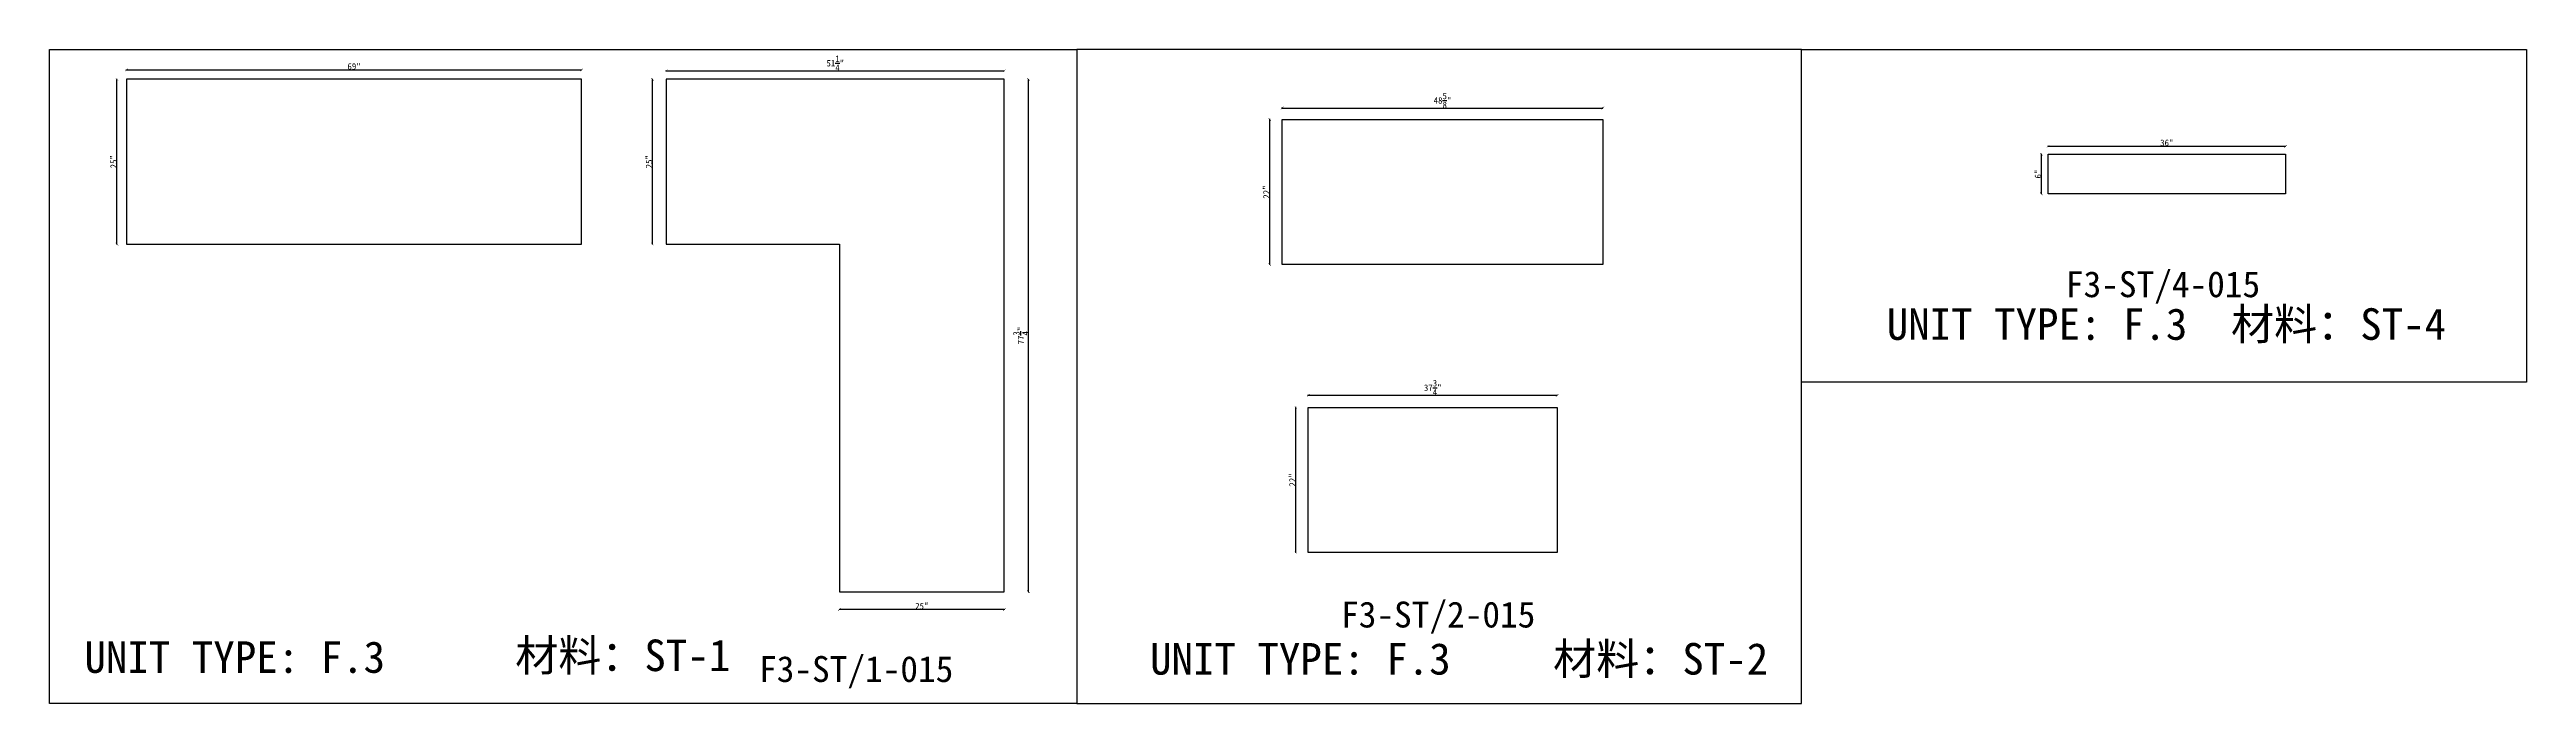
# Model space of a CAD drawing. Header units: millimetres. Extents: x -46966 to 138077, y -48408 to 2116.
# Drawn here: x -46966 to -37426, y -44546 to -42026 of the extents above; entities that cross this region are included whole.
import ezdxf
from ezdxf.enums import TextEntityAlignment as Align

# ---------------------------------------------------------------- set-up
doc = ezdxf.new("R2010")
doc.units = ezdxf.units.MM
doc.layers.add('PART_NUMBER', color=3, linetype='Continuous')
doc.styles.add('样式 1', font='')
doc.styles.get('样式 1').set_extended_font_data('NSimSun')
doc.dimstyles.new('副本 ISO-25', dxfattribs={"dimtxt": 25, "dimasz": 10, "dimexe": 1.5, "dimexo": 0.5, "dimtad": 1, "dimlfac": 0.03937, "dimlunit": 5, "dimtxsty": '样式 1', "dimblk": 'ARCHTICK', "dimcen": 2.5, "dimclrd": 256, "dimclrt": 1, "dimazin": 3, "dimtfac": 1, "dimtmove": 0, "dimatfit": 3, "dimfxlon": 1})

msp = doc.modelspace()

# ---------------------------------------------------------------- texts
at = {"style": '样式 1'}
for s, p in [('UNIT TYPE: F.3', (-39889.784, -43144.528)), ('材料：ST-4', (-38563.503, -43144.528)), ('UNIT TYPE: F.3', (-46831.71, -44427.918)), ('材料：ST-1', (-45172.423, -44421.263)), ('UNIT TYPE: F.3', (-42727.3, -44434.696)), ('材料：ST-2', (-41174.575, -44434.696))]:
    msp.add_text(s, height=121.5865, dxfattribs=at).set_placement(p)
at = {"layer": 'PART_NUMBER', "color": 3, "style": '样式 1'}
for s, p in [('F3-ST/4-015', (-38825.324, -42930.201)), ('F3-ST/2-015', (-41617.199, -44203.221)), ('F3-ST/1-015', (-43859.08, -44413.221))]:
    msp.add_text(s, height=100, dxfattribs=at).set_placement(p, align=Align.MIDDLE_CENTER)

# ---------------------------------------------------------------- blocks, each defined once
blk = doc.blocks.new('_ArchTick')
at = {"color": 0, "linetype": 'ByBlock', "const_width": 0.15}
blk.add_lwpolyline([(-0.5, -0.5), (0.5, 0.5)], dxfattribs=at)
blk = doc.blocks.new('*D194')
at = {"color": 0, "lineweight": -2, "transparency": 16777216}
for p, q in [((-46705.4, -42140.6), (-46707.9, -42140.6)), ((-46705.4, -42775.6), (-46707.9, -42775.6))]:
    blk.add_line(p, q, dxfattribs=at)
at = {"lineweight": -2, "transparency": 16777216}
blk.add_line((-46706.4, -42775.6), (-46706.4, -42140.6), dxfattribs=at)
at = {"layer": 'Defpoints', "color": 0, "transparency": 16777216}
for p in [(-46706.4, -42140.6), (-46669.4, -42140.6), (-46669.4, -42775.6)]:
    blk.add_point(p, dxfattribs=at)
at = {"lineweight": -2, "transparency": 16777216, "xscale": 10, "yscale": 10, "zscale": 10}
for p, rotation in [((-46706.4, -42140.6), 90), ((-46706.4, -42775.6), 270)]:
    blk.add_blockref('_ArchTick', p, dxfattribs=dict(at, rotation=rotation))
at = {"color": 1, "transparency": 16777216, "insert": (-46719.5, -42458.1), "char_height": 25, "attachment_point": 5, "rotation": 90, "style": '样式 1'}
blk.add_mtext('\\A1;25"', dxfattribs=at)
blk = doc.blocks.new('*D195')
at = {"color": 0, "lineweight": -2, "transparency": 16777216}
for p, q in [((-46669.4, -42105.2), (-46669.4, -42102.7)), ((-44916.8, -42105.2), (-44916.8, -42102.7))]:
    blk.add_line(p, q, dxfattribs=at)
at = {"lineweight": -2, "transparency": 16777216}
blk.add_line((-46669.4, -42104.2), (-44916.8, -42104.2), dxfattribs=at)
at = {"layer": 'Defpoints', "color": 0, "transparency": 16777216}
for p in [(-46669.4, -42140.6), (-44916.8, -42104.2), (-44916.8, -42140.6)]:
    blk.add_point(p, dxfattribs=at)
at = {"lineweight": -2, "transparency": 16777216, "xscale": 10, "yscale": 10, "zscale": 10, "rotation": 180}
blk.add_blockref('_ArchTick', (-46669.4, -42104.2), dxfattribs=at)
at = {"lineweight": -2, "transparency": 16777216, "xscale": 10, "yscale": 10, "zscale": 10}
blk.add_blockref('_ArchTick', (-44916.8, -42104.2), dxfattribs=at)
at = {"color": 1, "transparency": 16777216, "insert": (-45793.1, -42091.1), "char_height": 25, "attachment_point": 5, "style": '样式 1'}
blk.add_mtext('\\A1;69"', dxfattribs=at)
blk = doc.blocks.new('*D196')
at = {"color": 0, "lineweight": -2, "transparency": 16777216}
for p, q in [((-44590.5, -42108.4), (-44590.5, -42105.9)), ((-43288.8, -42108.4), (-43288.8, -42105.9))]:
    blk.add_line(p, q, dxfattribs=at)
at = {"lineweight": -2, "transparency": 16777216}
blk.add_line((-44590.5, -42107.4), (-43288.8, -42107.4), dxfattribs=at)
at = {"layer": 'Defpoints', "color": 0, "transparency": 16777216}
for p in [(-44590.5, -42140.6), (-43288.8, -42107.4), (-43288.8, -42140.6)]:
    blk.add_point(p, dxfattribs=at)
at = {"lineweight": -2, "transparency": 16777216, "xscale": 10, "yscale": 10, "zscale": 10, "rotation": 180}
blk.add_blockref('_ArchTick', (-44590.5, -42107.4), dxfattribs=at)
at = {"lineweight": -2, "transparency": 16777216, "xscale": 10, "yscale": 10, "zscale": 10}
blk.add_blockref('_ArchTick', (-43288.8, -42107.4), dxfattribs=at)
at = {"color": 1, "transparency": 16777216, "insert": (-43939.6, -42078.4), "char_height": 25, "attachment_point": 5, "style": '样式 1'}
blk.add_mtext('\\A1;51{\\H1x;\\S1/4;}"', dxfattribs=at)
blk = doc.blocks.new('*D197')
at = {"color": 0, "lineweight": -2, "transparency": 16777216}
for p, q in [((-44643, -42140.6), (-44645.5, -42140.6)), ((-44643, -42775.6), (-44645.5, -42775.6))]:
    blk.add_line(p, q, dxfattribs=at)
at = {"lineweight": -2, "transparency": 16777216}
blk.add_line((-44644, -42775.6), (-44644, -42140.6), dxfattribs=at)
at = {"layer": 'Defpoints', "color": 0, "transparency": 16777216}
for p in [(-44644, -42140.6), (-44590.5, -42140.6), (-44590.5, -42775.6)]:
    blk.add_point(p, dxfattribs=at)
at = {"lineweight": -2, "transparency": 16777216, "xscale": 10, "yscale": 10, "zscale": 10}
for p, rotation in [((-44644, -42140.6), 90), ((-44644, -42775.6), 270)]:
    blk.add_blockref('_ArchTick', p, dxfattribs=dict(at, rotation=rotation))
at = {"color": 1, "transparency": 16777216, "insert": (-44657.1, -42458.1), "char_height": 25, "attachment_point": 5, "rotation": 90, "style": '样式 1'}
blk.add_mtext('\\A1;25"', dxfattribs=at)
blk = doc.blocks.new('*D198')
at = {"color": 0, "lineweight": -2, "transparency": 16777216}
for p, q in [((-43923.8, -44182.8), (-43923.8, -44185.3)), ((-43288.8, -44182.8), (-43288.8, -44185.3))]:
    blk.add_line(p, q, dxfattribs=at)
at = {"lineweight": -2, "transparency": 16777216}
blk.add_line((-43288.8, -44183.8), (-43923.8, -44183.8), dxfattribs=at)
at = {"layer": 'Defpoints', "color": 0, "transparency": 16777216}
for p in [(-43923.8, -44115.4), (-43288.8, -44115.4), (-43923.8, -44183.8)]:
    blk.add_point(p, dxfattribs=at)
at = {"lineweight": -2, "transparency": 16777216, "xscale": 10, "yscale": 10, "zscale": 10, "rotation": 180}
blk.add_blockref('_ArchTick', (-43923.8, -44183.8), dxfattribs=at)
at = {"lineweight": -2, "transparency": 16777216, "xscale": 10, "yscale": 10, "zscale": 10}
blk.add_blockref('_ArchTick', (-43288.8, -44183.8), dxfattribs=at)
at = {"color": 1, "transparency": 16777216, "insert": (-43606.3, -44170.7), "char_height": 25, "attachment_point": 5, "style": '样式 1'}
blk.add_mtext('\\A1;25"', dxfattribs=at)
blk = doc.blocks.new('*D199')
at = {"color": 0, "lineweight": -2, "transparency": 16777216}
for p, q in [((-43196.5, -42140.6), (-43194, -42140.6)), ((-43196.5, -44115.4), (-43194, -44115.4))]:
    blk.add_line(p, q, dxfattribs=at)
at = {"lineweight": -2, "transparency": 16777216}
blk.add_line((-43195.5, -44115.4), (-43195.5, -42140.6), dxfattribs=at)
at = {"layer": 'Defpoints', "color": 0, "transparency": 16777216}
for p in [(-43288.8, -42140.6), (-43195.5, -42140.6), (-43288.8, -44115.4)]:
    blk.add_point(p, dxfattribs=at)
at = {"lineweight": -2, "transparency": 16777216, "xscale": 10, "yscale": 10, "zscale": 10}
for p, rotation in [((-43195.5, -42140.6), 90), ((-43195.5, -44115.4), 270)]:
    blk.add_blockref('_ArchTick', p, dxfattribs=dict(at, rotation=rotation))
at = {"color": 1, "transparency": 16777216, "insert": (-43224.6, -43128), "char_height": 25, "attachment_point": 5, "rotation": 90, "style": '样式 1'}
blk.add_mtext('\\A1;77{\\H1x;\\S3/4;}"', dxfattribs=at)
blk = doc.blocks.new('*D200')
at = {"color": 0, "lineweight": -2, "transparency": 16777216}
for p, q in [((-42218.2, -42252.1), (-42218.2, -42249.6)), ((-40983.2, -42252.1), (-40983.2, -42249.6))]:
    blk.add_line(p, q, dxfattribs=at)
at = {"lineweight": -2, "transparency": 16777216}
blk.add_line((-42218.2, -42251.1), (-40983.2, -42251.1), dxfattribs=at)
at = {"layer": 'Defpoints', "color": 0, "transparency": 16777216}
for p in [(-40983.2, -42251.1), (-42218.2, -42295.6), (-40983.2, -42295.6)]:
    blk.add_point(p, dxfattribs=at)
at = {"lineweight": -2, "transparency": 16777216, "xscale": 10, "yscale": 10, "zscale": 10, "rotation": 180}
blk.add_blockref('_ArchTick', (-42218.2, -42251.1), dxfattribs=at)
at = {"lineweight": -2, "transparency": 16777216, "xscale": 10, "yscale": 10, "zscale": 10}
blk.add_blockref('_ArchTick', (-40983.2, -42251.1), dxfattribs=at)
at = {"color": 1, "transparency": 16777216, "insert": (-41600.7, -42222), "char_height": 25, "attachment_point": 5, "style": '样式 1'}
blk.add_mtext('\\A1;48{\\H1x;\\S5/8;}"', dxfattribs=at)
blk = doc.blocks.new('*D201')
at = {"color": 0, "lineweight": -2, "transparency": 16777216}
for p, q in [((-42265, -42295.6), (-42267.5, -42295.6)), ((-42265, -42854.4), (-42267.5, -42854.4))]:
    blk.add_line(p, q, dxfattribs=at)
at = {"lineweight": -2, "transparency": 16777216}
blk.add_line((-42266, -42854.4), (-42266, -42295.6), dxfattribs=at)
at = {"layer": 'Defpoints', "color": 0, "transparency": 16777216}
for p in [(-42266, -42295.6), (-42218.2, -42295.6), (-42218.2, -42854.4)]:
    blk.add_point(p, dxfattribs=at)
at = {"lineweight": -2, "transparency": 16777216, "xscale": 10, "yscale": 10, "zscale": 10}
for p, rotation in [((-42266, -42295.6), 90), ((-42266, -42854.4), 270)]:
    blk.add_blockref('_ArchTick', p, dxfattribs=dict(at, rotation=rotation))
at = {"color": 1, "transparency": 16777216, "insert": (-42279.1, -42575), "char_height": 25, "attachment_point": 5, "rotation": 90, "style": '样式 1'}
blk.add_mtext('\\A1;22"', dxfattribs=at)
blk = doc.blocks.new('*D202')
at = {"color": 0, "lineweight": -2, "transparency": 16777216}
for p, q in [((-42117.7, -43359.3), (-42117.7, -43356.8)), ((-41158.9, -43359.3), (-41158.9, -43356.8))]:
    blk.add_line(p, q, dxfattribs=at)
at = {"lineweight": -2, "transparency": 16777216}
blk.add_line((-42117.7, -43358.3), (-41158.9, -43358.3), dxfattribs=at)
at = {"layer": 'Defpoints', "color": 0, "transparency": 16777216}
for p in [(-42117.7, -43405.2), (-41158.9, -43358.3), (-41158.9, -43405.2)]:
    blk.add_point(p, dxfattribs=at)
at = {"lineweight": -2, "transparency": 16777216, "xscale": 10, "yscale": 10, "zscale": 10, "rotation": 180}
blk.add_blockref('_ArchTick', (-42117.7, -43358.3), dxfattribs=at)
at = {"lineweight": -2, "transparency": 16777216, "xscale": 10, "yscale": 10, "zscale": 10}
blk.add_blockref('_ArchTick', (-41158.9, -43358.3), dxfattribs=at)
at = {"color": 1, "transparency": 16777216, "insert": (-41638.3, -43329.2), "char_height": 25, "attachment_point": 5, "style": '样式 1'}
blk.add_mtext('\\A1;37{\\H1x;\\S3/4;}"', dxfattribs=at)
blk = doc.blocks.new('*D203')
at = {"color": 0, "lineweight": -2, "transparency": 16777216}
for p, q in [((-42164.8, -43405.2), (-42167.3, -43405.2)), ((-42164.8, -43964), (-42167.3, -43964))]:
    blk.add_line(p, q, dxfattribs=at)
at = {"lineweight": -2, "transparency": 16777216}
blk.add_line((-42165.8, -43964), (-42165.8, -43405.2), dxfattribs=at)
at = {"layer": 'Defpoints', "color": 0, "transparency": 16777216}
for p in [(-42165.8, -43405.2), (-42117.7, -43405.2), (-42117.7, -43964)]:
    blk.add_point(p, dxfattribs=at)
at = {"lineweight": -2, "transparency": 16777216, "xscale": 10, "yscale": 10, "zscale": 10}
for p, rotation in [((-42165.8, -43405.2), 90), ((-42165.8, -43964), 270)]:
    blk.add_blockref('_ArchTick', p, dxfattribs=dict(at, rotation=rotation))
at = {"color": 1, "transparency": 16777216, "insert": (-42178.9, -43684.6), "char_height": 25, "attachment_point": 5, "rotation": 90, "style": '样式 1'}
blk.add_mtext('\\A1;22"', dxfattribs=at)
blk = doc.blocks.new('*D204')
at = {"color": 0, "lineweight": -2, "transparency": 16777216}
for p, q in [((-39268.1, -42399.5), (-39268.1, -42397)), ((-38353.7, -42399.5), (-38353.7, -42397))]:
    blk.add_line(p, q, dxfattribs=at)
at = {"lineweight": -2, "transparency": 16777216}
blk.add_line((-39268.1, -42398.5), (-38353.7, -42398.5), dxfattribs=at)
at = {"layer": 'Defpoints', "color": 0, "transparency": 16777216}
for p in [(-39268.1, -42429.4), (-38353.7, -42398.5), (-38353.7, -42429.4)]:
    blk.add_point(p, dxfattribs=at)
at = {"lineweight": -2, "transparency": 16777216, "xscale": 10, "yscale": 10, "zscale": 10, "rotation": 180}
blk.add_blockref('_ArchTick', (-39268.1, -42398.5), dxfattribs=at)
at = {"lineweight": -2, "transparency": 16777216, "xscale": 10, "yscale": 10, "zscale": 10}
blk.add_blockref('_ArchTick', (-38353.7, -42398.5), dxfattribs=at)
at = {"color": 1, "transparency": 16777216, "insert": (-38810.9, -42385.4), "char_height": 25, "attachment_point": 5, "style": '样式 1'}
blk.add_mtext('\\A1;36"', dxfattribs=at)
blk = doc.blocks.new('*D205')
at = {"color": 0, "lineweight": -2, "transparency": 16777216}
for p, q in [((-39292.9, -42429.4), (-39295.4, -42429.4)), ((-39292.9, -42581.8), (-39295.4, -42581.8))]:
    blk.add_line(p, q, dxfattribs=at)
at = {"lineweight": -2, "transparency": 16777216}
blk.add_line((-39293.9, -42581.8), (-39293.9, -42429.4), dxfattribs=at)
at = {"layer": 'Defpoints', "color": 0, "transparency": 16777216}
for p in [(-39293.9, -42429.4), (-39268.1, -42429.4), (-39268.1, -42581.8)]:
    blk.add_point(p, dxfattribs=at)
at = {"lineweight": -2, "transparency": 16777216, "xscale": 10, "yscale": 10, "zscale": 10}
for p, rotation in [((-39293.9, -42429.4), 90), ((-39293.9, -42581.8), 270)]:
    blk.add_blockref('_ArchTick', p, dxfattribs=dict(at, rotation=rotation))
at = {"color": 1, "transparency": 16777216, "insert": (-39307.1, -42505.6), "char_height": 25, "attachment_point": 5, "rotation": 90, "style": '样式 1'}
blk.add_mtext('\\A1;6"', dxfattribs=at)

# ---------------------------------------------------------------- dimensions: what is measured, and where the dimension line sits
for base, p1, p2, picture, middle in [((-43288.771, -42107.428), (-44590.521, -42140.561), (-43288.771, -42140.561), '*D196', (-43939.646, -42078.404)), ((-44916.816, -42104.23), (-46669.416, -42140.561), (-44916.816, -42140.561), '*D195', (-45793.116, -42091.105)), ((-40983.171, -42251.084), (-42218.246, -42295.613), (-40983.171, -42295.613), '*D200', (-41600.709, -42221.991)), ((-38353.692, -42398.535), (-39268.092, -42429.371), (-38353.692, -42429.371), '*D204', (-38810.892, -42385.41)), ((-41158.852, -43358.34), (-42117.702, -43405.197), (-41158.852, -43405.197), '*D202', (-41638.277, -43329.247)), ((-43923.771, -44183.826), (-43288.771, -44115.411), (-43923.771, -44115.411), '*D198', (-43606.271, -44170.701))]:
    dim = msp.add_linear_dim(base=base, p1=p1, p2=p2, dimstyle='副本 ISO-25')
    dim.commit()
    dim.dimension.update_dxf_attribs({"geometry": picture, "text_midpoint": middle})
for base, p1, p2, picture, middle in [((-46706.356, -42140.561), (-46669.416, -42775.561), (-46669.416, -42140.561), '*D194', (-46719.481, -42458.061)), ((-44643.966, -42140.561), (-44590.521, -42775.561), (-44590.521, -42140.561), '*D197', (-44657.091, -42458.061)), ((-43195.549, -42140.561), (-43288.771, -44115.411), (-43288.771, -42140.561), '*D199', (-43224.642, -43127.986)), ((-42266.01, -42295.613), (-42218.246, -42854.413), (-42218.246, -42295.613), '*D201', (-42279.135, -42575.013)), ((-39293.927, -42429.371), (-39268.092, -42581.771), (-39268.092, -42429.371), '*D205', (-39307.052, -42505.571)), ((-42165.81, -43405.197), (-42117.702, -43963.997), (-42117.702, -43405.197), '*D203', (-42178.935, -43684.597))]:
    dim = msp.add_linear_dim(base=base, p1=p1, p2=p2, angle=90, dimstyle='副本 ISO-25')
    dim.commit()
    dim.dimension.update_dxf_attribs({"geometry": picture, "text_midpoint": middle})

# ---------------------------------------------------------------- linework, layer by layer
at = {"color": 1}
for points in [[(-46966.168, -42025.634), (-43009.286, -42025.634), (-43009.286, -44546.052), (-46966.168, -44546.052)], [(-43009.286, -44546.052), (-40217.412, -44546.052), (-40217.412, -42025.634), (-43009.286, -42025.634)], [(-40217.412, -42025.634), (-37425.537, -42025.634), (-37425.537, -43308.032), (-40217.412, -43308.032)]]:
    msp.add_lwpolyline(points, close=True, dxfattribs=at)
for points in [[(-46669.416, -42775.561), (-44916.816, -42775.561), (-44916.816, -42140.561), (-46669.416, -42140.561)], [(-43288.771, -42140.561), (-44590.521, -42140.561), (-44590.521, -42775.561), (-43923.771, -42775.561), (-43923.771, -44115.411), (-43288.771, -44115.411)], [(-42218.246, -42295.613), (-40983.171, -42295.613), (-40983.171, -42854.413), (-42218.246, -42854.413)], [(-39268.092, -42429.371), (-38353.692, -42429.371), (-38353.692, -42581.771), (-39268.092, -42581.771)], [(-42117.702, -43405.197), (-41158.852, -43405.197), (-41158.852, -43963.997), (-42117.702, -43963.997)]]:
    msp.add_lwpolyline(points, close=True)

msp.set_redraw_order([(e.dxf.handle, doc.entitydb.next_handle()) for e in msp.query("TEXT MTEXT ATTDEF DIMENSION ARC_DIMENSION")])  # texts and dimensions are drawn at this point

doc.saveas('drawing.dxf')
